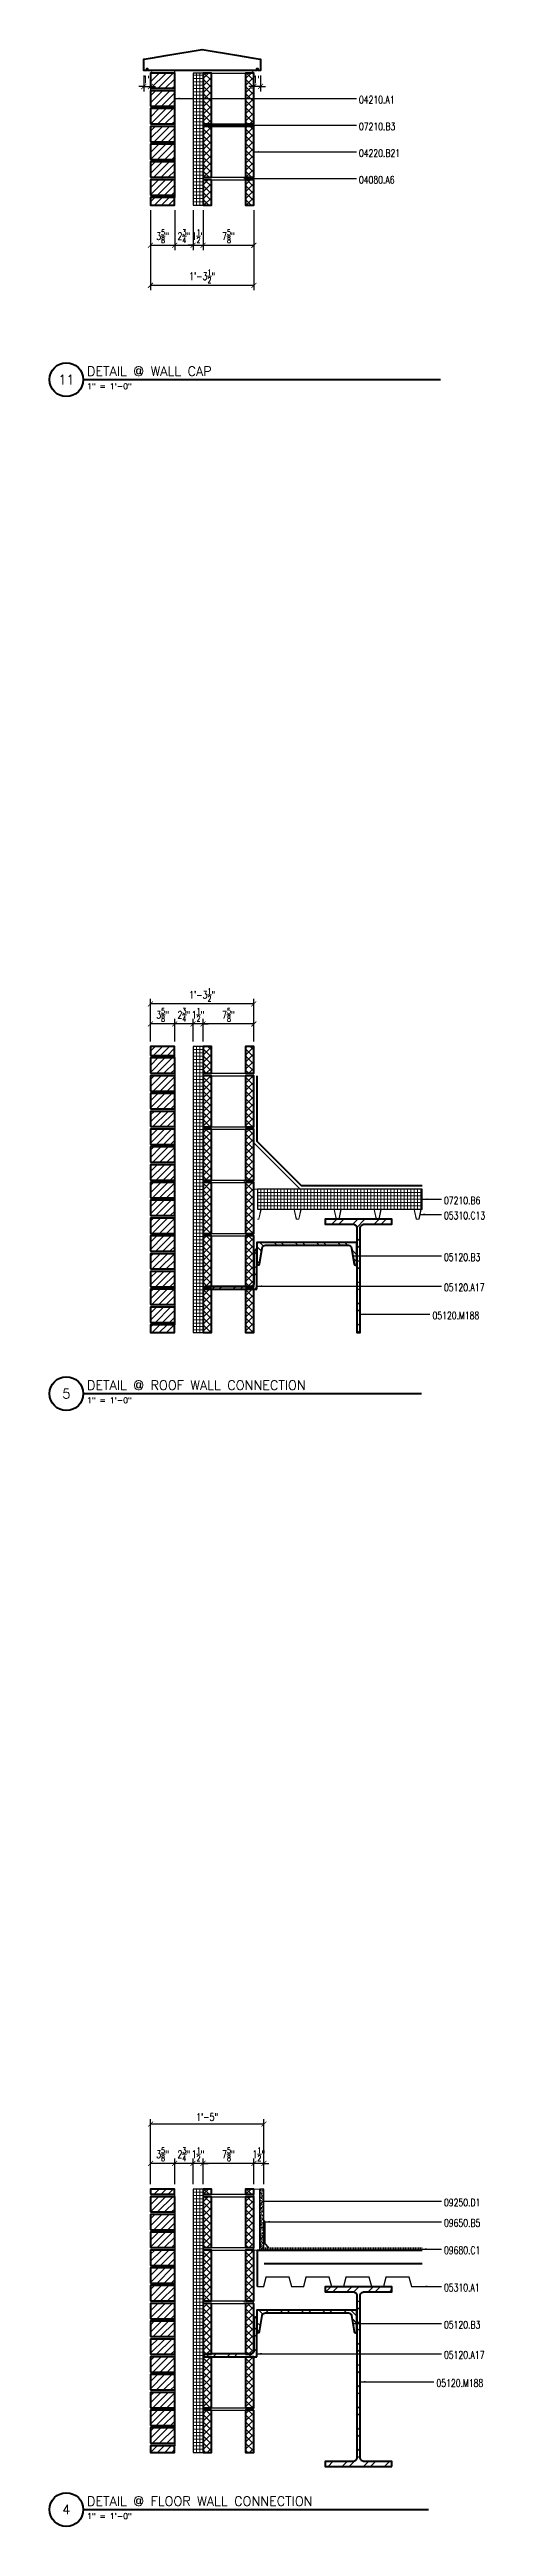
# Model space of a CAD drawing. Header units: inches. Extents: x 4066 to 5785, y 40 to 930.
# Drawn here: x 4066.4 to 4131.6, y 559 to 930.2 of the extents above; entities that cross this region are included whole.
import ezdxf
from ezdxf.enums import TextEntityAlignment as Align

# ---------------------------------------------------------------- set-up
doc = ezdxf.new("R2010")
doc.units = ezdxf.units.IN
doc.header["$LTSCALE"] = 0.5
doc.header["$MEASUREMENT"] = 0
doc.layers.get('0').update_dxf_attribs({"lineweight": 18})
doc.layers.get('Defpoints').update_dxf_attribs({"color": 140, "lineweight": 18})
for name, color, linetype, lineweight in [('A-Anno-Dims', 211, 'Continuous', 18), ('A-Anno-Note', 231, 'Continuous', 25), ('A-Detl-Fine', 90, 'Continuous', 18), ('A-Detl-Medm', 31, 'Continuous', 25), ('A-Detl-Patt', 190, 'Continuous', 18), ('A-Detl-Thin', 150, 'Continuous', 18), ('A-Detl-Wide', 213, 'Continuous', 50), ('G-Anno-Ttlb', 213, 'Continuous', 50)]:
    doc.layers.add(name, color=color, linetype=linetype, lineweight=lineweight)
doc.styles.add('Arch-Dim', font='romans.shx', dxfattribs={"width": 0.75})
doc.styles.add('RomanS', font='romans.shx')
doc.dimstyles.new('Aec-Arch-I-96', dxfattribs={"dimscale": 96, "dimtxt": 0.09375, "dimasz": 0.0625, "dimexe": 0.0625, "dimexo": 0.0625, "dimgap": 0.03125, "dimtad": 1, "dimdec": 4, "dimzin": 3, "dimdsep": 46, "dimlunit": 4, "dimtxsty": 'Arch-Dim', "dimblk": 'ARCHTICK', "dimcen": 0.09375, "dimazin": 2, "dimtfac": 0.75, "dimtdec": 4, "dimtix": 1, "dimtmove": 2, "dimatfit": 2, "dimfxl": 1, "dimtolj": 1, "dimtzin": 0, "dimarcsym": 0})
pattern_1 = [(45, (0, 0.375), (-0.53033, 0.53033), [])]
pattern_2 = [(45, (0, 0.375), (-0.53033, 0.53033), []), (135, (0, 0.375), (-0.53033, -0.53033), [])]
pattern_3 = [(45, (0, -13.46), (-1.591, 1.591), []), (45, (1.0607, -13.46), (-1.591, 1.591), [])]

msp = doc.modelspace()

# ---------------------------------------------------------------- texts
at = {"layer": 'A-Anno-Note', "char_height": 1.125, "attachment_point": 1, "style": 'Arch-Dim'}
for s, insert in [('04210.A1', (4112.78841, 923.25126)), ('07210.B3', (4112.78841, 919.24671)), ('04220.B21', (4112.78841, 915.24671)), ('04080.A6', (4112.78841, 911.24771)), ('07210.B6', (4125.54106, 758.27134)), ('05310.C13', (4125.54106, 756.00639)), ('05120.B3', (4125.54106, 749.76279)), ('05120.A17', (4125.54106, 745.24204)), ('05120.M188', (4123.81869, 741.0286)), ('09250.D1', (4125.54106, 608.08063)), ('09650.B5', (4125.54106, 605.02234)), ('09680.C1', (4125.54106, 600.92894)), ('05310.A1', (4125.54106, 595.33214)), ('05120.B3', (4125.54106, 589.76379)), ('05120.A17', (4125.54106, 585.24304)), ('05120.M188', (4124.415, 581.0296))]:
    msp.add_mtext(s, dxfattribs=dict(at, insert=insert))

# ---------------------------------------------------------------- blocks, each defined once
blk = doc.blocks.new('*U164')
at = {"layer": 'A-Detl-Patt'}
h = blk.add_hatch(dxfattribs=at)
h.set_pattern_fill('ANSI31', color=256, scale=6, style=0)
h.set_pattern_definition(pattern_1)
h.paths.add_polyline_path([(3.62, 2.67), (0, 2.67), (0, 1.68), (3.62, 1.68)], flags=0)
at = {"color": 0, "linetype": 'ByBlock'}
blk.add_lwpolyline([(3.62, 2.67), (0, 2.67), (0, 1.68), (3.62, 1.68), (3.62, 2.67)], close=True, dxfattribs=at)
blk = doc.blocks.new('*U32')
at = {"layer": 'A-Detl-Patt'}
h = blk.add_hatch(dxfattribs=at)
h.set_pattern_fill('ANSI31', color=256, scale=6, style=0)
h.set_pattern_definition(pattern_1)
h.paths.add_polyline_path([(0, 0.375), (3.625, 0.375), (3.625, 2.6667), (0, 2.6667)])
at = {"color": 0, "linetype": 'ByBlock'}
blk.add_lwpolyline([(0, 0.375), (3.625, 0.375), (3.625, 2.6667), (0, 2.6667)], close=True, dxfattribs=at)
at = {"layer": 'A-Detl-Medm'}
blk.add_line((3.625, 0.375), (3.625, 0), dxfattribs=at)
blk.add_arc((0, 0.1875), 0.1875, 270, 90, dxfattribs=at)
blk = doc.blocks.new('*U163')
at = {"layer": 'A-Detl-Patt'}
h = blk.add_hatch(dxfattribs=at)
h.set_pattern_fill('ANSI37', color=256, scale=6, style=0)
h.set_pattern_definition(pattern_2)
h.paths.add_polyline_path([(1.25, 8), (0, 8), (0, 1.68), (1.25, 1.68)], flags=0)
h = blk.add_hatch(dxfattribs=at)
h.set_pattern_fill('ANSI37', color=256, scale=6, style=0)
h.set_pattern_definition(pattern_2)
h.paths.add_polyline_path([(7.62, 8), (6.38, 8), (6.38, 1.68), (7.62, 1.68)], flags=0)
at = {"color": 0, "linetype": 'ByBlock'}
for points in [[(1.25, 8), (0, 8), (0, 1.68), (1.25, 1.68), (1.25, 8)], [(7.62, 8), (6.38, 8), (6.38, 1.68), (7.62, 1.68), (7.62, 8)]]:
    blk.add_lwpolyline(points, close=True, dxfattribs=at)
at = {"layer": 'A-Detl-Medm'}
blk.add_lwpolyline([(1.25, 8), (6.38, 8)], dxfattribs=at)
blk = doc.blocks.new('*U33')
at = {"layer": 'A-Detl-Patt'}
h = blk.add_hatch(dxfattribs=at)
h.set_pattern_fill('ANSI37', color=256, scale=6, style=0)
h.set_pattern_definition(pattern_2)
h.paths.add_polyline_path([(0, 0.375), (1.25, 0.375), (1.25, 8), (0, 8)])
h = blk.add_hatch(dxfattribs=at)
h.set_pattern_fill('ANSI37', color=256, scale=6, style=0)
h.set_pattern_definition(pattern_2)
h.paths.add_polyline_path([(6.375, 0.375), (7.625, 0.375), (7.625, 8), (6.375, 8)])
at = {"color": 0, "linetype": 'ByBlock'}
for points in [[(0, 0.375), (1.25, 0.375), (1.25, 8), (0, 8)], [(6.375, 0.375), (7.625, 0.375), (7.625, 8), (6.375, 8)]]:
    blk.add_lwpolyline(points, close=True, dxfattribs=at)
at = {"layer": 'A-Detl-Medm'}
for p, q in [((1.25, 8), (6.375, 8)), ((0, 0.375), (0, 0)), ((1.25, 0.375), (6.375, 0.375))]:
    blk.add_line(p, q, dxfattribs=at)
blk.add_arc((7.625, 0.1875), 0.1875, 90, 270, dxfattribs=at)
blk = doc.blocks.new('*U105')
at = {"layer": 'A-Detl-Patt'}
h = blk.add_hatch(dxfattribs=at)
h.set_pattern_fill('ANSI37', color=256, scale=6, style=0)
h.set_pattern_definition(pattern_2)
h.paths.add_polyline_path([(0, 8), (0, 0.38), (0.29, 0.38, -0.136106), (0.51, 0.44), (1.25, 0.44), (1.25, 8)], flags=0)
h = blk.add_hatch(dxfattribs=at)
h.set_pattern_fill('ANSI37', color=256, scale=6, style=0)
h.set_pattern_definition(pattern_2)
h.paths.add_polyline_path([(7.62, 8), (6.38, 8), (6.38, 0.44), (7.14, 0.44, 0.350006), (7.62, 0.83)], flags=0)
at = {"color": 0, "linetype": 'ByBlock'}
for points in [[(0, 8), (0, 0.38), (0.29, 0.38, -0.136106), (0.51, 0.44), (1.25, 0.44), (1.25, 8), (0, 8)], [(7.62, 8), (6.38, 8), (6.38, 0.44), (7.14, 0.44, 0.350006), (7.62, 0.83), (7.62, 8)]]:
    blk.add_lwpolyline(points, format="xyb", close=True, dxfattribs=at)
at = {"layer": 'A-Detl-Medm', "extrusion": (0, 0, -1)}
for points in [[(-1.25, 8), (-6.38, 8)], [(0, 0.38), (0, 0)]]:
    blk.add_lwpolyline(points, dxfattribs=at)
blk = doc.blocks.new('AecDtl_9650C2')
at = {"layer": 'A-Detl-Thin'}
blk.add_lwpolyline([(0.04, 0.59), (0.6, 0.02, 0.414214), (0.65, 0.02), (0.65, 0.02, 0.397145), (0.65, 0.07), (0.16, 0.62, -0.18372), (0.12, 0.7), (0.12, 3.88, 0.414214), (0, 4), (0, 0.68, 0.198912)], format="xyb", close=True, dxfattribs=at)
blk = doc.blocks.new('*U104')
at = {"layer": 'A-Detl-Thin'}
blk.add_lwpolyline([(0, 0.06), (0, 0), (0.92, 0), (1.3, 1.44), (4.7, 1.44), (5.08, 0), (6.92, 0), (7.3, 1.44), (10.7, 1.44), (11.08, 0), (12.92, 0), (13.3, 1.44), (16.7, 1.44), (17.08, 0), (18.92, 0), (19.3, 1.44), (22.7, 1.44), (23.08, 0), (24.7, 0), (24.7, 0.06), (23.12, 0.06), (22.75, 1.5), (19.25, 1.5), (18.88, 0.06), (17.12, 0.06), (16.75, 1.5), (13.25, 1.5), (12.88, 0.06), (11.12, 0.06), (10.75, 1.5), (7.25, 1.5), (6.88, 0.06), (5.12, 0.06), (4.75, 1.5), (1.25, 1.5), (0.88, 0.06), (0, 0.06)], close=True, dxfattribs=at)
at = {"layer": 'A-Detl-Wide'}
blk.add_lwpolyline([(0, 0.06), (0, 5.5), (24.7, 5.5)], dxfattribs=at)
blk = doc.blocks.new('*U55')
at = {"layer": 'A-Detl-Patt'}
h = blk.add_hatch(dxfattribs=at)
h.set_pattern_fill('ANSI32', color=256, scale=6, style=0)
edge = h.paths.add_edge_path()
edge.add_line((3.4, 0), (0, 0))
edge.add_line((0, 0), (0, -15))
edge.add_line((0, -15), (3.4, -15))
edge.add_line((3.4, -15), (3.4, -14.84))
edge.add_arc((3.16, -14.84), 0.24, 0, 80.5)
edge.add_line((3.2, -14.6), (0.82, -14.2))
edge.add_arc((0.9, -13.71), 0.5, 180, 260.5, ccw=False)
edge.add_line((0.4, -13.71), (0.4, -1.29))
edge.add_arc((0.9, -1.29), 0.5, 99.5, 180, ccw=False)
edge.add_line((0.82, -0.8), (3.2, -0.4))
edge.add_arc((3.16, -0.16), 0.24, 279.5, 360)
edge.add_line((3.4, -0.16), (3.4, 0))
at = {"color": 0, "linetype": 'ByBlock'}
blk.add_lwpolyline([(3.4, 0), (0, 0), (0, -15), (3.4, -15), (3.4, -14.84, 0.366443), (3.2, -14.6), (0.82, -14.2, -0.366443), (0.4, -13.71), (0.4, -1.29, -0.366443), (0.82, -0.8), (3.2, -0.4, 0.366443), (3.4, -0.16)], format="xyb", close=True, dxfattribs=at)
blk = doc.blocks.new('*U56')
at = {"layer": 'A-Detl-Patt'}
h = blk.add_hatch(dxfattribs=at)
h.set_pattern_fill('ANSI32', color=256, scale=6, style=0)
h.set_pattern_definition(pattern_3)
edge = h.paths.add_edge_path()
edge.add_line((4.995, -26.92), (4.995, -26.175))
edge.add_line((4.995, -26.175), (0.845, -26.175))
edge.add_arc((0.845, -25.575), 0.6, 180, 270, ccw=False)
edge.add_line((0.245, -25.575), (0.245, -1.345))
edge.add_arc((0.845, -1.345), 0.6, 90, 180, ccw=False)
edge.add_line((0.845, -0.745), (4.995, -0.745))
edge.add_line((4.995, -0.745), (4.995, 0))
edge.add_line((4.995, 0), (-4.995, 0))
edge.add_line((-4.995, 0), (-4.995, -0.745))
edge.add_line((-4.995, -0.745), (-0.845, -0.745))
edge.add_arc((-0.845, -1.345), 0.6, 0, 90, ccw=False)
edge.add_line((-0.245, -1.345), (-0.245, -25.575))
edge.add_arc((-0.845, -25.575), 0.6, -90, 0, ccw=False)
edge.add_line((-0.845, -26.175), (-4.995, -26.175))
edge.add_line((-4.995, -26.175), (-4.995, -26.92))
edge.add_line((-4.995, -26.92), (4.995, -26.92))
at = {"color": 0, "linetype": 'ByBlock'}
blk.add_lwpolyline([(4.995, -26.92), (4.995, -26.175), (0.845, -26.175, -0.4142136), (0.245, -25.575), (0.245, -1.345, -0.4142136), (0.845, -0.745), (4.995, -0.745), (4.995, 0), (-4.995, 0), (-4.995, -0.745), (-0.845, -0.745, -0.4142136), (-0.245, -1.345), (-0.245, -25.575, -0.4142136), (-0.845, -26.175), (-4.995, -26.175), (-4.995, -26.92)], format="xyb", close=True, dxfattribs=at)
blk = doc.blocks.new('*U57')
at = {"layer": 'A-Detl-Patt'}
h = blk.add_hatch(dxfattribs=at)
h.set_pattern_fill('ANSI32', color=256, scale=6, style=0)
edge = h.paths.add_edge_path()
edge.add_line((0, 0), (6, 0))
edge.add_arc((5.5625, 0), 0.4375, -90, 0, ccw=False)
edge.add_line((5.5625, -0.4375), (0.9375, -0.4375))
edge.add_arc((0.9375, -0.9375), 0.5, 90, 180)
edge.add_line((0.4375, -0.9375), (0.4375, -7.5625))
edge.add_arc((0, -7.5625), 0.4375, -90, 0, ccw=False)
edge.add_line((0, -8), (0, 0))
at = {"color": 0, "linetype": 'ByBlock'}
blk.add_lwpolyline([(0, 0), (6, 0), (6, 0, -0.41421356), (5.5625, -0.4375), (0.9375, -0.4375, 0.41421356), (0.4375, -0.9375), (0.4375, -7.5625, -0.41421356), (0, -8), (0, -8)], format="xyb", close=True, dxfattribs=at)
blk = doc.blocks.new('*U161')
at = {"layer": 'A-Detl-Patt'}
h = blk.add_hatch(dxfattribs=at)
h.set_pattern_fill('ANSI31', color=256, scale=6, style=0)
h.set_pattern_definition(pattern_1)
h.paths.add_polyline_path([(0, 0.38), (3.62, 0.38), (3.62, 1.15), (0, 1.15)], flags=0)
at = {"color": 0, "linetype": 'ByBlock'}
blk.add_lwpolyline([(0, 0.38), (3.62, 0.38), (3.62, 1.15), (0, 1.15), (0, 0.38)], close=True, dxfattribs=at)
at = {"layer": 'A-Detl-Medm'}
blk.add_lwpolyline([(0, 0, 1), (0, 0.38)], format="xyb", dxfattribs=at)
blk.add_lwpolyline([(3.62, 0.38), (3.62, 0)], dxfattribs=at)
blk = doc.blocks.new('*U159')
at = {"layer": 'A-Detl-Patt'}
h = blk.add_hatch(dxfattribs=at)
h.set_pattern_fill('ANSI37', color=256, scale=6, style=0)
h.set_pattern_definition(pattern_2)
h.paths.add_polyline_path([(0, 0.38), (1.25, 0.38), (1.25, 1.15), (0, 1.15)], flags=0)
h = blk.add_hatch(dxfattribs=at)
h.set_pattern_fill('ANSI37', color=256, scale=6, style=0)
h.set_pattern_definition(pattern_2)
h.paths.add_polyline_path([(6.38, 0.38), (7.62, 0.38), (7.62, 1.15), (6.38, 1.15)], flags=0)
at = {"color": 0, "linetype": 'ByBlock'}
for points in [[(0, 0.38), (1.25, 0.38), (1.25, 1.15), (0, 1.15), (0, 0.38)], [(6.38, 0.38), (7.62, 0.38), (7.62, 1.15), (6.38, 1.15), (6.38, 0.38)]]:
    blk.add_lwpolyline(points, close=True, dxfattribs=at)
at = {"layer": 'A-Detl-Medm'}
for points in [[(0, 0.38), (0, 0)], [(1.25, 0.38), (6.38, 0.38)]]:
    blk.add_lwpolyline(points, dxfattribs=at)
blk.add_lwpolyline([(7.62, 0.38, 1), (7.62, 0)], format="xyb", dxfattribs=at)
blk = doc.blocks.new('*U65')
at = {"color": 0, "linetype": 'ByBlock'}
blk.add_lwpolyline([(-6.1225, -0.1875, 0.0625, 0.0625, 1), (-6.2475, -0.1875, 0.0625, 0.0625, 1), (-6.1225, -0.1875, 0, 0, 0), (6.1225, -0.1875, 0.0625, 0.0625, 1), (6.2475, -0.1875, 0.0625, 0.0625, 1), (6.1225, -0.1875, 0, 0, 0)], format="xyseb", dxfattribs=at)
blk = doc.blocks.new('_ArchTick')
at = {"color": 0, "linetype": 'ByBlock', "const_width": 0.15}
blk.add_lwpolyline([(-0.5, -0.5), (0.5, 0.5)], dxfattribs=at)
blk = doc.blocks.new('*D120')
at = {"layer": 'A-Anno-Dims', "color": 0, "lineweight": -2, "transparency": 16777216}
for p, q in [((4097.04, 613.39), (4096.29, 613.39)), ((4097.04, 610.3), (4097.04, 614.14)), ((4098.54, 613.39), (4097.04, 613.39)), ((4098.54, 610.3), (4098.54, 614.14)), ((4098.54, 613.39), (4099.29, 613.39))]:
    blk.add_line(p, q, dxfattribs=at)
at = {"layer": 'Defpoints', "color": 0, "transparency": 16777216}
for p in [(4097.04, 613.39), (4097.04, 609.55), (4098.54, 609.55)]:
    blk.add_point(p, dxfattribs=at)
at = {"layer": 'A-Anno-Dims', "color": 0, "lineweight": -2, "transparency": 16777216, "xscale": 0.75, "yscale": 0.75, "zscale": 0.75}
blk.add_blockref('_ArchTick', (4097.04, 613.39), dxfattribs=at)
at = {"layer": 'A-Anno-Dims', "color": 0, "lineweight": -2, "transparency": 16777216, "xscale": 0.75, "yscale": 0.75, "zscale": 0.75, "rotation": 180}
blk.add_blockref('_ArchTick', (4098.54, 613.39), dxfattribs=at)
at = {"layer": 'A-Anno-Dims', "color": 0, "transparency": 16777216, "insert": (4097.79, 614.75), "char_height": 1.125, "attachment_point": 5, "style": 'Arch-Dim'}
blk.add_mtext('\\A1;1{\\H0.750000x;\\S1/2;}"', dxfattribs=at)
blk = doc.blocks.new('*D121')
at = {"layer": 'A-Anno-Dims', "color": 0, "lineweight": -2, "transparency": 16777216}
for p, q in [((4089.42, 610.3), (4089.42, 614.14)), ((4097.04, 613.39), (4089.42, 613.39)), ((4097.04, 610.3), (4097.04, 614.14))]:
    blk.add_line(p, q, dxfattribs=at)
at = {"layer": 'Defpoints', "color": 0, "transparency": 16777216}
for p in [(4089.42, 613.39), (4089.42, 609.55), (4097.04, 609.55)]:
    blk.add_point(p, dxfattribs=at)
at = {"layer": 'A-Anno-Dims', "color": 0, "lineweight": -2, "transparency": 16777216, "xscale": 0.75, "yscale": 0.75, "zscale": 0.75, "rotation": 180}
blk.add_blockref('_ArchTick', (4089.42, 613.39), dxfattribs=at)
at = {"layer": 'A-Anno-Dims', "color": 0, "lineweight": -2, "transparency": 16777216, "xscale": 0.75, "yscale": 0.75, "zscale": 0.75}
blk.add_blockref('_ArchTick', (4097.04, 613.39), dxfattribs=at)
at = {"layer": 'A-Anno-Dims', "color": 0, "transparency": 16777216, "insert": (4093.23, 614.75), "char_height": 1.125, "attachment_point": 5, "style": 'Arch-Dim'}
blk.add_mtext('\\A1;7{\\H0.750000x;\\S5/8;}"', dxfattribs=at)
blk = doc.blocks.new('*D122')
at = {"layer": 'A-Anno-Dims', "color": 0, "lineweight": -2, "transparency": 16777216}
for p, q in [((4087.92, 613.39), (4087.17, 613.39)), ((4087.92, 610.3), (4087.92, 614.14)), ((4089.42, 613.39), (4087.92, 613.39)), ((4089.42, 610.3), (4089.42, 614.14)), ((4089.42, 613.39), (4090.17, 613.39))]:
    blk.add_line(p, q, dxfattribs=at)
at = {"layer": 'Defpoints', "color": 0, "transparency": 16777216}
for p in [(4087.92, 613.39), (4087.92, 609.55), (4089.42, 609.55)]:
    blk.add_point(p, dxfattribs=at)
at = {"layer": 'A-Anno-Dims', "color": 0, "lineweight": -2, "transparency": 16777216, "xscale": 0.75, "yscale": 0.75, "zscale": 0.75}
blk.add_blockref('_ArchTick', (4087.92, 613.39), dxfattribs=at)
at = {"layer": 'A-Anno-Dims', "color": 0, "lineweight": -2, "transparency": 16777216, "xscale": 0.75, "yscale": 0.75, "zscale": 0.75, "rotation": 180}
blk.add_blockref('_ArchTick', (4089.42, 613.39), dxfattribs=at)
at = {"layer": 'A-Anno-Dims', "color": 0, "transparency": 16777216, "insert": (4088.67, 614.75), "char_height": 1.125, "attachment_point": 5, "style": 'Arch-Dim'}
blk.add_mtext('\\A1;1{\\H0.750000x;\\S1/2;}"', dxfattribs=at)
blk = doc.blocks.new('*D123')
at = {"layer": 'A-Anno-Dims', "color": 0, "lineweight": -2, "transparency": 16777216}
for p, q in [((4085.17, 610.3), (4085.17, 614.14)), ((4087.92, 613.39), (4085.17, 613.39)), ((4087.92, 610.3), (4087.92, 614.14))]:
    blk.add_line(p, q, dxfattribs=at)
at = {"layer": 'Defpoints', "color": 0, "transparency": 16777216}
for p in [(4085.17, 613.39), (4085.17, 609.55), (4087.92, 609.55)]:
    blk.add_point(p, dxfattribs=at)
at = {"layer": 'A-Anno-Dims', "color": 0, "lineweight": -2, "transparency": 16777216, "xscale": 0.75, "yscale": 0.75, "zscale": 0.75, "rotation": 180}
blk.add_blockref('_ArchTick', (4085.17, 613.39), dxfattribs=at)
at = {"layer": 'A-Anno-Dims', "color": 0, "lineweight": -2, "transparency": 16777216, "xscale": 0.75, "yscale": 0.75, "zscale": 0.75}
blk.add_blockref('_ArchTick', (4087.92, 613.39), dxfattribs=at)
at = {"layer": 'A-Anno-Dims', "color": 0, "transparency": 16777216, "insert": (4086.54, 614.75), "char_height": 1.125, "attachment_point": 5, "style": 'Arch-Dim'}
blk.add_mtext('\\A1;2{\\H0.750000x;\\S3/4;}"', dxfattribs=at)
blk = doc.blocks.new('*D124')
at = {"layer": 'A-Anno-Dims', "color": 0, "lineweight": -2, "transparency": 16777216}
for p, q in [((4081.54, 610.3), (4081.54, 614.14)), ((4085.17, 613.39), (4081.54, 613.39)), ((4085.17, 610.3), (4085.17, 614.14))]:
    blk.add_line(p, q, dxfattribs=at)
at = {"layer": 'Defpoints', "color": 0, "transparency": 16777216}
for p in [(4081.54, 613.39), (4081.54, 609.55), (4085.17, 609.55)]:
    blk.add_point(p, dxfattribs=at)
at = {"layer": 'A-Anno-Dims', "color": 0, "lineweight": -2, "transparency": 16777216, "xscale": 0.75, "yscale": 0.75, "zscale": 0.75, "rotation": 180}
blk.add_blockref('_ArchTick', (4081.54, 613.39), dxfattribs=at)
at = {"layer": 'A-Anno-Dims', "color": 0, "lineweight": -2, "transparency": 16777216, "xscale": 0.75, "yscale": 0.75, "zscale": 0.75}
blk.add_blockref('_ArchTick', (4085.17, 613.39), dxfattribs=at)
at = {"layer": 'A-Anno-Dims', "color": 0, "transparency": 16777216, "insert": (4083.36, 614.75), "char_height": 1.125, "attachment_point": 5, "style": 'Arch-Dim'}
blk.add_mtext('\\A1;3{\\H0.750000x;\\S5/8;}"', dxfattribs=at)
blk = doc.blocks.new('*D125')
at = {"layer": 'A-Anno-Dims', "color": 0, "lineweight": -2, "transparency": 16777216}
for p, q in [((4081.54, 610.3), (4081.54, 620.03)), ((4098.54, 610.3), (4098.54, 620.03)), ((4098.54, 619.28), (4081.54, 619.28))]:
    blk.add_line(p, q, dxfattribs=at)
at = {"layer": 'Defpoints', "color": 0, "transparency": 16777216}
for p in [(4081.54, 619.28), (4081.54, 609.55), (4098.54, 609.55)]:
    blk.add_point(p, dxfattribs=at)
at = {"layer": 'A-Anno-Dims', "color": 0, "lineweight": -2, "transparency": 16777216, "xscale": 0.75, "yscale": 0.75, "zscale": 0.75, "rotation": 180}
blk.add_blockref('_ArchTick', (4081.54, 619.28), dxfattribs=at)
at = {"layer": 'A-Anno-Dims', "color": 0, "lineweight": -2, "transparency": 16777216, "xscale": 0.75, "yscale": 0.75, "zscale": 0.75}
blk.add_blockref('_ArchTick', (4098.54, 619.28), dxfattribs=at)
at = {"layer": 'A-Anno-Dims', "color": 0, "transparency": 16777216, "insert": (4090.04, 620.33), "char_height": 1.125, "attachment_point": 5, "style": 'Arch-Dim'}
blk.add_mtext('\\A1;1\'-5"', dxfattribs=at)
blk = doc.blocks.new('Anno_Title_A1')
at = {"color": 0, "linetype": 'ByBlock', "lineweight": -2}
blk.add_circle((0, 0), 2.25, dxfattribs=at)
blk.add_circle((0, 0), 2.25, dxfattribs=at)
at = {"color": 0, "linetype": 'ByBlock', "lineweight": -2, "style": 'RomanS'}
blk.add_attdef('NUMBER', text='', height=1.25, dxfattribs=at).set_placement((0, 0), align=Align.MIDDLE)
blk = doc.blocks.new('Anno_Title_T1')
at = {"color": 0, "linetype": 'ByBlock', "lineweight": -2, "style": 'RomanS'}
blk.add_attdef('TITLE', (2.75, 0.5), '', height=1.25, dxfattribs=at)
blk.add_attdef('SCALE', text='', height=0.75, dxfattribs=at).set_placement((2.75, -0.5), align=Align.TOP_LEFT)
blk = doc.blocks.new('*U170')
at = {"layer": 'A-Detl-Patt'}
h = blk.add_hatch(dxfattribs=at)
h.set_pattern_fill('ANSI31', color=256, scale=6, style=0)
h.set_pattern_definition(pattern_1)
h.paths.add_polyline_path([(3.62, 2.67), (0, 2.67), (0, 1.51), (3.62, 1.51)], flags=0)
at = {"color": 0, "linetype": 'ByBlock'}
blk.add_lwpolyline([(3.62, 2.67), (0, 2.67), (0, 1.51), (3.62, 1.51), (3.62, 2.67)], close=True, dxfattribs=at)
blk = doc.blocks.new('*U168')
at = {"layer": 'A-Detl-Patt'}
h = blk.add_hatch(dxfattribs=at)
h.set_pattern_fill('ANSI37', color=256, scale=6, style=0)
h.set_pattern_definition(pattern_2)
h.paths.add_polyline_path([(1.25, 8), (0, 8), (0, 1.51), (1.25, 1.51)], flags=0)
h = blk.add_hatch(dxfattribs=at)
h.set_pattern_fill('ANSI37', color=256, scale=6, style=0)
h.set_pattern_definition(pattern_2)
h.paths.add_polyline_path([(7.62, 8), (6.38, 8), (6.38, 1.51), (7.62, 1.51)], flags=0)
at = {"color": 0, "linetype": 'ByBlock'}
for points in [[(1.25, 8), (0, 8), (0, 1.51), (1.25, 1.51), (1.25, 8)], [(7.62, 8), (6.38, 8), (6.38, 1.51), (7.62, 1.51), (7.62, 8)]]:
    blk.add_lwpolyline(points, close=True, dxfattribs=at)
at = {"layer": 'A-Detl-Medm'}
blk.add_lwpolyline([(1.25, 8), (6.38, 8)], dxfattribs=at)
blk = doc.blocks.new('*U167')
at = {"layer": 'A-Detl-Patt'}
h = blk.add_hatch(dxfattribs=at)
h.set_pattern_fill('ANSI32', color=256, scale=6, style=0)
h.set_pattern_definition(pattern_3)
h.paths.add_polyline_path([(0.24, -1.35, -0.414214), (0.85, -0.75), (4.99, -0.75), (4.99, 0), (-4.99, 0), (-4.99, -0.75), (-0.85, -0.75, -0.414214), (-0.24, -1.35), (-0.24, -16.99), (0.24, -16.99)], flags=0)
at = {"color": 0, "linetype": 'ByBlock'}
blk.add_lwpolyline([(0.24, -1.35, -0.414214), (0.85, -0.75), (4.99, -0.75), (4.99, 0), (-4.99, 0), (-4.99, -0.75), (-0.85, -0.75, -0.414214), (-0.24, -1.35), (-0.24, -16.99), (0.24, -16.99), (0.24, -1.35)], format="xyb", close=True, dxfattribs=at)
blk = doc.blocks.new('*U82')
at = {"layer": 'A-Detl-Patt'}
h = blk.add_hatch(dxfattribs=at)
h.set_pattern_fill('ANSI31', color=256, scale=6, style=0)
h.set_pattern_definition(pattern_1)
h.paths.add_polyline_path([(0, 0.38), (3.62, 0.38), (3.62, 1.73), (0, 1.73)], flags=0)
at = {"color": 0, "linetype": 'ByBlock'}
blk.add_lwpolyline([(0, 0.38), (3.62, 0.38), (3.62, 1.73), (0, 1.73), (0, 0.38)], close=True, dxfattribs=at)
at = {"layer": 'A-Detl-Medm'}
blk.add_lwpolyline([(0, 0, 1), (0, 0.38)], format="xyb", dxfattribs=at)
blk.add_lwpolyline([(3.62, 0.38), (3.62, 0)], dxfattribs=at)
blk = doc.blocks.new('*U80')
at = {"layer": 'A-Detl-Patt'}
h = blk.add_hatch(dxfattribs=at)
h.set_pattern_fill('ANSI37', color=256, scale=6, style=0)
h.set_pattern_definition(pattern_2)
h.paths.add_polyline_path([(0, 0.38), (1.25, 0.38), (1.25, 4.4), (0, 4.4)], flags=0)
h = blk.add_hatch(dxfattribs=at)
h.set_pattern_fill('ANSI37', color=256, scale=6, style=0)
h.set_pattern_definition(pattern_2)
h.paths.add_polyline_path([(6.38, 0.38), (7.62, 0.38), (7.62, 4.4), (6.38, 4.4)], flags=0)
at = {"color": 0, "linetype": 'ByBlock'}
for points in [[(0, 0.38), (1.25, 0.38), (1.25, 4.4), (0, 4.4), (0, 0.38)], [(6.38, 0.38), (7.62, 0.38), (7.62, 4.4), (6.38, 4.4), (6.38, 0.38)]]:
    blk.add_lwpolyline(points, close=True, dxfattribs=at)
at = {"layer": 'A-Detl-Medm'}
for points in [[(0, 0.38), (0, 0)], [(1.25, 0.38), (6.38, 0.38)]]:
    blk.add_lwpolyline(points, dxfattribs=at)
blk.add_lwpolyline([(7.62, 0.38, 1), (7.62, 0)], format="xyb", dxfattribs=at)
blk = doc.blocks.new('*D115')
at = {"layer": 'A-Anno-Dims', "color": 0, "lineweight": -2, "transparency": 16777216}
for p, q in [((4089.42, 781.54), (4089.42, 784.92)), ((4097.04, 784.17), (4089.42, 784.17)), ((4097.04, 781.54), (4097.04, 784.92))]:
    blk.add_line(p, q, dxfattribs=at)
at = {"layer": 'Defpoints', "color": 0, "transparency": 16777216}
for p in [(4089.42, 784.17), (4089.42, 780.79), (4097.04, 780.79)]:
    blk.add_point(p, dxfattribs=at)
at = {"layer": 'A-Anno-Dims', "color": 0, "lineweight": -2, "transparency": 16777216, "xscale": 0.75, "yscale": 0.75, "zscale": 0.75, "rotation": 180}
blk.add_blockref('_ArchTick', (4089.42, 784.17), dxfattribs=at)
at = {"layer": 'A-Anno-Dims', "color": 0, "lineweight": -2, "transparency": 16777216, "xscale": 0.75, "yscale": 0.75, "zscale": 0.75}
blk.add_blockref('_ArchTick', (4097.04, 784.17), dxfattribs=at)
at = {"layer": 'A-Anno-Dims', "color": 0, "transparency": 16777216, "insert": (4093.23, 785.53), "char_height": 1.125, "attachment_point": 5, "style": 'Arch-Dim'}
blk.add_mtext('\\A1;7{\\H0.750000x;\\S5/8;}"', dxfattribs=at)
blk = doc.blocks.new('*D116')
at = {"layer": 'A-Anno-Dims', "color": 0, "lineweight": -2, "transparency": 16777216}
for p, q in [((4087.92, 784.17), (4087.17, 784.17)), ((4087.92, 781.54), (4087.92, 784.92)), ((4089.42, 784.17), (4087.92, 784.17)), ((4089.42, 781.54), (4089.42, 784.92)), ((4089.42, 784.17), (4090.17, 784.17))]:
    blk.add_line(p, q, dxfattribs=at)
at = {"layer": 'Defpoints', "color": 0, "transparency": 16777216}
for p in [(4087.92, 784.17), (4087.92, 780.79), (4089.42, 780.79)]:
    blk.add_point(p, dxfattribs=at)
at = {"layer": 'A-Anno-Dims', "color": 0, "lineweight": -2, "transparency": 16777216, "xscale": 0.75, "yscale": 0.75, "zscale": 0.75}
blk.add_blockref('_ArchTick', (4087.92, 784.17), dxfattribs=at)
at = {"layer": 'A-Anno-Dims', "color": 0, "lineweight": -2, "transparency": 16777216, "xscale": 0.75, "yscale": 0.75, "zscale": 0.75, "rotation": 180}
blk.add_blockref('_ArchTick', (4089.42, 784.17), dxfattribs=at)
at = {"layer": 'A-Anno-Dims', "color": 0, "transparency": 16777216, "insert": (4088.67, 785.53), "char_height": 1.125, "attachment_point": 5, "style": 'Arch-Dim'}
blk.add_mtext('\\A1;1{\\H0.750000x;\\S1/2;}"', dxfattribs=at)
blk = doc.blocks.new('*D117')
at = {"layer": 'A-Anno-Dims', "color": 0, "lineweight": -2, "transparency": 16777216}
for p, q in [((4085.17, 781.54), (4085.17, 784.92)), ((4087.92, 784.17), (4085.17, 784.17)), ((4087.92, 781.54), (4087.92, 784.92))]:
    blk.add_line(p, q, dxfattribs=at)
at = {"layer": 'Defpoints', "color": 0, "transparency": 16777216}
for p in [(4085.17, 784.17), (4085.17, 780.79), (4087.92, 780.79)]:
    blk.add_point(p, dxfattribs=at)
at = {"layer": 'A-Anno-Dims', "color": 0, "lineweight": -2, "transparency": 16777216, "xscale": 0.75, "yscale": 0.75, "zscale": 0.75, "rotation": 180}
blk.add_blockref('_ArchTick', (4085.17, 784.17), dxfattribs=at)
at = {"layer": 'A-Anno-Dims', "color": 0, "lineweight": -2, "transparency": 16777216, "xscale": 0.75, "yscale": 0.75, "zscale": 0.75}
blk.add_blockref('_ArchTick', (4087.92, 784.17), dxfattribs=at)
at = {"layer": 'A-Anno-Dims', "color": 0, "transparency": 16777216, "insert": (4086.54, 785.53), "char_height": 1.125, "attachment_point": 5, "style": 'Arch-Dim'}
blk.add_mtext('\\A1;2{\\H0.750000x;\\S3/4;}"', dxfattribs=at)
blk = doc.blocks.new('*D118')
at = {"layer": 'A-Anno-Dims', "color": 0, "lineweight": -2, "transparency": 16777216}
for p, q in [((4081.54, 781.54), (4081.54, 784.92)), ((4085.17, 784.17), (4081.54, 784.17)), ((4085.17, 781.54), (4085.17, 784.92))]:
    blk.add_line(p, q, dxfattribs=at)
at = {"layer": 'Defpoints', "color": 0, "transparency": 16777216}
for p in [(4081.54, 784.17), (4081.54, 780.79), (4085.17, 780.79)]:
    blk.add_point(p, dxfattribs=at)
at = {"layer": 'A-Anno-Dims', "color": 0, "lineweight": -2, "transparency": 16777216, "xscale": 0.75, "yscale": 0.75, "zscale": 0.75, "rotation": 180}
blk.add_blockref('_ArchTick', (4081.54, 784.17), dxfattribs=at)
at = {"layer": 'A-Anno-Dims', "color": 0, "lineweight": -2, "transparency": 16777216, "xscale": 0.75, "yscale": 0.75, "zscale": 0.75}
blk.add_blockref('_ArchTick', (4085.17, 784.17), dxfattribs=at)
at = {"layer": 'A-Anno-Dims', "color": 0, "transparency": 16777216, "insert": (4083.36, 785.53), "char_height": 1.125, "attachment_point": 5, "style": 'Arch-Dim'}
blk.add_mtext('\\A1;3{\\H0.750000x;\\S5/8;}"', dxfattribs=at)
blk = doc.blocks.new('*D119')
at = {"layer": 'A-Anno-Dims', "color": 0, "lineweight": -2, "transparency": 16777216}
for p, q in [((4081.54, 781.54), (4081.54, 787.92)), ((4097.04, 787.17), (4081.54, 787.17)), ((4097.04, 781.54), (4097.04, 787.92))]:
    blk.add_line(p, q, dxfattribs=at)
at = {"layer": 'Defpoints', "color": 0, "transparency": 16777216}
for p in [(4081.54, 787.17), (4081.54, 780.79), (4097.04, 780.79)]:
    blk.add_point(p, dxfattribs=at)
at = {"layer": 'A-Anno-Dims', "color": 0, "lineweight": -2, "transparency": 16777216, "xscale": 0.75, "yscale": 0.75, "zscale": 0.75, "rotation": 180}
blk.add_blockref('_ArchTick', (4081.54, 787.17), dxfattribs=at)
at = {"layer": 'A-Anno-Dims', "color": 0, "lineweight": -2, "transparency": 16777216, "xscale": 0.75, "yscale": 0.75, "zscale": 0.75}
blk.add_blockref('_ArchTick', (4097.04, 787.17), dxfattribs=at)
at = {"layer": 'A-Anno-Dims', "color": 0, "transparency": 16777216, "insert": (4089.29, 788.53), "char_height": 1.125, "attachment_point": 5, "style": 'Arch-Dim'}
blk.add_mtext('\\A1;1\'-3{\\H0.750000x;\\S1/2;}"', dxfattribs=at)
blk = doc.blocks.new('*U58')
at = {"layer": 'A-Detl-Patt'}
h = blk.add_hatch(dxfattribs=at)
h.set_pattern_fill('ANSI37', color=256, scale=6, style=0)
h.set_pattern_definition(pattern_2)
h.paths.add_polyline_path([(0, 0.375), (1.25, 0.375), (1.25, 8), (0, 8)])
h = blk.add_hatch(dxfattribs=at)
h.set_pattern_fill('ANSI37', color=256, scale=6, style=0)
h.set_pattern_definition(pattern_2)
h.paths.add_polyline_path([(6.375, 0.375), (7.625, 0.375), (7.625, 8), (6.375, 8)])
at = {"color": 0, "linetype": 'ByBlock'}
for points in [[(0, 0.375), (1.25, 0.375), (1.25, 8), (0, 8)], [(6.375, 0.375), (7.625, 0.375), (7.625, 8), (6.375, 8)]]:
    blk.add_lwpolyline(points, close=True, dxfattribs=at)
at = {"layer": 'A-Detl-Medm'}
for p, q in [((1.25, 8), (6.375, 8)), ((0, 0.375), (0, 0)), ((1.25, 0.375), (6.375, 0.375))]:
    blk.add_line(p, q, dxfattribs=at)
blk.add_arc((7.625, 0.1875), 0.1875, 90, 270, dxfattribs=at)
blk = doc.blocks.new('*U107')
at = {"layer": 'A-Detl-Patt'}
h = blk.add_hatch(dxfattribs=at)
h.set_pattern_fill('ANSI31', color=256, scale=6, style=0)
h.set_pattern_definition(pattern_1)
h.paths.add_polyline_path([(3.62, 2.67), (0, 2.67), (0, 1.52), (3.62, 1.52)], flags=0)
at = {"color": 0, "linetype": 'ByBlock'}
blk.add_lwpolyline([(3.62, 2.67), (0, 2.67), (0, 1.52), (3.62, 1.52), (3.62, 2.67)], close=True, dxfattribs=at)
blk = doc.blocks.new('*U59')
at = {"layer": 'A-Detl-Patt'}
h = blk.add_hatch(dxfattribs=at)
h.set_pattern_fill('ANSI31', color=256, scale=6, style=0)
h.set_pattern_definition(pattern_1)
h.paths.add_polyline_path([(0, 0.375), (3.625, 0.375), (3.625, 2.6667), (0, 2.6667)])
at = {"color": 0, "linetype": 'ByBlock'}
blk.add_lwpolyline([(0, 0.375), (3.625, 0.375), (3.625, 2.6667), (0, 2.6667)], close=True, dxfattribs=at)
at = {"layer": 'A-Detl-Medm'}
blk.add_line((3.625, 0.375), (3.625, 0), dxfattribs=at)
blk.add_arc((0, 0.1875), 0.1875, 270, 90, dxfattribs=at)
blk = doc.blocks.new('*U64')
at = {"color": 0, "linetype": 'ByBlock'}
blk.add_lwpolyline([(3.62, 0.38), (0, 0.38), (-0.38, 0.38), (-0.38, 0.63), (-0.62, 0.63), (-0.62, 0.38), (-1, 0.38), (-1, 2.06), (0, 2.23), (2.62, 2.67), (7.75, 3.52), (12.88, 2.67), (15.5, 2.23), (16.5, 2.06), (16.5, 0.38), (16.13, 0.38), (16.13, 0.63), (15.88, 0.63), (15.88, 0.38), (15.5, 0.38), (11.88, 0.38), (3.62, 0.38)], close=True, dxfattribs=at)
at = {"layer": 'A-Detl-Medm', "extrusion": (0, 0, -1)}
blk.add_lwpolyline([(0, 0, -1), (0, 0.38)], format="xyb", dxfattribs=at)
blk.add_lwpolyline([(-3.62, 0.38), (-3.62, 0)], dxfattribs=at)
blk = doc.blocks.new('*U106')
at = {"layer": 'A-Detl-Patt'}
h = blk.add_hatch(dxfattribs=at)
h.set_pattern_fill('ANSI37', color=256, scale=6, style=0)
h.set_pattern_definition(pattern_2)
h.paths.add_polyline_path([(1.25, 8), (0, 8), (0, 4.1875), (1.25, 4.1875)], flags=0)
h = blk.add_hatch(dxfattribs=at)
h.set_pattern_fill('ANSI37', color=256, scale=6, style=0)
h.set_pattern_definition(pattern_2)
h.paths.add_polyline_path([(7.625, 8), (6.375, 8), (6.375, 4.1875), (7.625, 4.1875)], flags=0)
at = {"color": 0, "linetype": 'ByBlock'}
for points in [[(1.25, 8), (0, 8), (0, 4.1875), (1.25, 4.1875), (1.25, 8)], [(7.625, 8), (6.375, 8), (6.375, 4.1875), (7.625, 4.1875), (7.625, 8)]]:
    blk.add_lwpolyline(points, close=True, dxfattribs=at)
at = {"layer": 'A-Detl-Medm'}
blk.add_lwpolyline([(1.25, 8), (6.375, 8)], dxfattribs=at)
blk = doc.blocks.new('*D108')
at = {"layer": 'A-Anno-Dims', "color": 0, "lineweight": -2, "transparency": 16777216}
for p, q in [((4081.54, 906.12), (4081.54, 900.12)), ((4085.17, 906.12), (4085.17, 900.12)), ((4081.54, 900.87), (4085.17, 900.87))]:
    blk.add_line(p, q, dxfattribs=at)
at = {"layer": 'Defpoints', "color": 0, "transparency": 16777216}
for p in [(4081.54, 906.87), (4085.17, 906.87), (4085.17, 900.87)]:
    blk.add_point(p, dxfattribs=at)
at = {"layer": 'A-Anno-Dims', "color": 0, "lineweight": -2, "transparency": 16777216, "xscale": 0.75, "yscale": 0.75, "zscale": 0.75, "rotation": 180}
blk.add_blockref('_ArchTick', (4081.54, 900.87), dxfattribs=at)
at = {"layer": 'A-Anno-Dims', "color": 0, "lineweight": -2, "transparency": 16777216, "xscale": 0.75, "yscale": 0.75, "zscale": 0.75}
blk.add_blockref('_ArchTick', (4085.17, 900.87), dxfattribs=at)
at = {"layer": 'A-Anno-Dims', "color": 0, "transparency": 16777216, "insert": (4083.36, 902.23), "char_height": 1.125, "attachment_point": 5, "style": 'Arch-Dim'}
blk.add_mtext('\\A1;3{\\H0.750000x;\\S5/8;}"', dxfattribs=at)
blk = doc.blocks.new('*D109')
at = {"layer": 'A-Anno-Dims', "color": 0, "lineweight": -2, "transparency": 16777216}
for p, q in [((4085.17, 906.12), (4085.17, 900.12)), ((4087.92, 906.12), (4087.92, 900.12)), ((4085.17, 900.87), (4087.92, 900.87))]:
    blk.add_line(p, q, dxfattribs=at)
at = {"layer": 'Defpoints', "color": 0, "transparency": 16777216}
for p in [(4085.17, 906.87), (4087.92, 906.87), (4087.92, 900.87)]:
    blk.add_point(p, dxfattribs=at)
at = {"layer": 'A-Anno-Dims', "color": 0, "lineweight": -2, "transparency": 16777216, "xscale": 0.75, "yscale": 0.75, "zscale": 0.75, "rotation": 180}
blk.add_blockref('_ArchTick', (4085.17, 900.87), dxfattribs=at)
at = {"layer": 'A-Anno-Dims', "color": 0, "lineweight": -2, "transparency": 16777216, "xscale": 0.75, "yscale": 0.75, "zscale": 0.75}
blk.add_blockref('_ArchTick', (4087.92, 900.87), dxfattribs=at)
at = {"layer": 'A-Anno-Dims', "color": 0, "transparency": 16777216, "insert": (4086.54, 902.23), "char_height": 1.125, "attachment_point": 5, "style": 'Arch-Dim'}
blk.add_mtext('\\A1;2{\\H0.750000x;\\S3/4;}"', dxfattribs=at)
blk = doc.blocks.new('*D110')
at = {"layer": 'A-Anno-Dims', "color": 0, "lineweight": -2, "transparency": 16777216}
for p, q in [((4087.92, 906.12), (4087.92, 900.12)), ((4089.42, 906.12), (4089.42, 900.12)), ((4087.92, 900.87), (4087.17, 900.87)), ((4087.92, 900.87), (4089.42, 900.87)), ((4089.42, 900.87), (4090.17, 900.87))]:
    blk.add_line(p, q, dxfattribs=at)
at = {"layer": 'Defpoints', "color": 0, "transparency": 16777216}
for p in [(4087.92, 906.87), (4089.42, 906.87), (4089.42, 900.87)]:
    blk.add_point(p, dxfattribs=at)
at = {"layer": 'A-Anno-Dims', "color": 0, "lineweight": -2, "transparency": 16777216, "xscale": 0.75, "yscale": 0.75, "zscale": 0.75}
blk.add_blockref('_ArchTick', (4087.92, 900.87), dxfattribs=at)
at = {"layer": 'A-Anno-Dims', "color": 0, "lineweight": -2, "transparency": 16777216, "xscale": 0.75, "yscale": 0.75, "zscale": 0.75, "rotation": 180}
blk.add_blockref('_ArchTick', (4089.42, 900.87), dxfattribs=at)
at = {"layer": 'A-Anno-Dims', "color": 0, "transparency": 16777216, "insert": (4088.67, 902.23), "char_height": 1.125, "attachment_point": 5, "style": 'Arch-Dim'}
blk.add_mtext('\\A1;1{\\H0.750000x;\\S1/2;}"', dxfattribs=at)
blk = doc.blocks.new('*D111')
at = {"layer": 'A-Anno-Dims', "color": 0, "lineweight": -2, "transparency": 16777216}
for p, q in [((4089.42, 906.12), (4089.42, 900.12)), ((4097.04, 906.12), (4097.04, 900.12)), ((4089.42, 900.87), (4097.04, 900.87))]:
    blk.add_line(p, q, dxfattribs=at)
at = {"layer": 'Defpoints', "color": 0, "transparency": 16777216}
for p in [(4089.42, 906.87), (4097.04, 906.87), (4097.04, 900.87)]:
    blk.add_point(p, dxfattribs=at)
at = {"layer": 'A-Anno-Dims', "color": 0, "lineweight": -2, "transparency": 16777216, "xscale": 0.75, "yscale": 0.75, "zscale": 0.75, "rotation": 180}
blk.add_blockref('_ArchTick', (4089.42, 900.87), dxfattribs=at)
at = {"layer": 'A-Anno-Dims', "color": 0, "lineweight": -2, "transparency": 16777216, "xscale": 0.75, "yscale": 0.75, "zscale": 0.75}
blk.add_blockref('_ArchTick', (4097.04, 900.87), dxfattribs=at)
at = {"layer": 'A-Anno-Dims', "color": 0, "transparency": 16777216, "insert": (4093.23, 902.23), "char_height": 1.125, "attachment_point": 5, "style": 'Arch-Dim'}
blk.add_mtext('\\A1;7{\\H0.750000x;\\S5/8;}"', dxfattribs=at)
blk = doc.blocks.new('*D112')
at = {"layer": 'A-Anno-Dims', "color": 0, "lineweight": -2, "transparency": 16777216}
for p, q in [((4081.54, 906.12), (4081.54, 894.12)), ((4097.04, 906.12), (4097.04, 894.12)), ((4081.54, 894.87), (4097.04, 894.87))]:
    blk.add_line(p, q, dxfattribs=at)
at = {"layer": 'Defpoints', "color": 0, "transparency": 16777216}
for p in [(4081.54, 906.87), (4097.04, 906.87), (4097.04, 894.87)]:
    blk.add_point(p, dxfattribs=at)
at = {"layer": 'A-Anno-Dims', "color": 0, "lineweight": -2, "transparency": 16777216, "xscale": 0.75, "yscale": 0.75, "zscale": 0.75, "rotation": 180}
blk.add_blockref('_ArchTick', (4081.54, 894.87), dxfattribs=at)
at = {"layer": 'A-Anno-Dims', "color": 0, "lineweight": -2, "transparency": 16777216, "xscale": 0.75, "yscale": 0.75, "zscale": 0.75}
blk.add_blockref('_ArchTick', (4097.04, 894.87), dxfattribs=at)
at = {"layer": 'A-Anno-Dims', "color": 0, "transparency": 16777216, "insert": (4089.29, 896.23), "char_height": 1.125, "attachment_point": 5, "style": 'Arch-Dim'}
blk.add_mtext('\\A1;1\'-3{\\H0.750000x;\\S1/2;}"', dxfattribs=at)
blk = doc.blocks.new('*D113')
at = {"layer": 'A-Anno-Dims', "color": 0, "lineweight": -2, "transparency": 16777216}
for p, q in [((4080.54, 924.67), (4079.79, 924.67)), ((4080.54, 926.31), (4080.54, 923.92)), ((4080.54, 924.67), (4081.54, 924.67)), ((4081.54, 925.94), (4081.54, 923.92)), ((4081.54, 924.67), (4082.29, 924.67))]:
    blk.add_line(p, q, dxfattribs=at)
at = {"layer": 'Defpoints', "color": 0, "transparency": 16777216}
for p in [(4080.54, 927.06), (4081.54, 926.69), (4081.54, 924.67)]:
    blk.add_point(p, dxfattribs=at)
at = {"layer": 'A-Anno-Dims', "color": 0, "lineweight": -2, "transparency": 16777216, "xscale": 0.75, "yscale": 0.75, "zscale": 0.75}
blk.add_blockref('_ArchTick', (4080.54, 924.67), dxfattribs=at)
at = {"layer": 'A-Anno-Dims', "color": 0, "lineweight": -2, "transparency": 16777216, "xscale": 0.75, "yscale": 0.75, "zscale": 0.75, "rotation": 180}
blk.add_blockref('_ArchTick', (4081.54, 924.67), dxfattribs=at)
at = {"layer": 'A-Anno-Dims', "color": 0, "transparency": 16777216, "insert": (4081.04, 925.71), "char_height": 1.125, "attachment_point": 5, "style": 'Arch-Dim'}
blk.add_mtext('\\A1;1"', dxfattribs=at)
blk = doc.blocks.new('*D114')
at = {"layer": 'A-Anno-Dims', "color": 0, "lineweight": -2, "transparency": 16777216}
for p, q in [((4097.04, 924.67), (4096.29, 924.67)), ((4097.04, 925.93), (4097.04, 923.92)), ((4098.04, 924.67), (4097.04, 924.67)), ((4098.04, 926.31), (4098.04, 923.92)), ((4098.04, 924.67), (4098.79, 924.67))]:
    blk.add_line(p, q, dxfattribs=at)
at = {"layer": 'Defpoints', "color": 0, "transparency": 16777216}
for p in [(4097.04, 926.68), (4097.04, 924.67), (4098.04, 927.06)]:
    blk.add_point(p, dxfattribs=at)
at = {"layer": 'A-Anno-Dims', "color": 0, "lineweight": -2, "transparency": 16777216, "xscale": 0.75, "yscale": 0.75, "zscale": 0.75}
blk.add_blockref('_ArchTick', (4097.04, 924.67), dxfattribs=at)
at = {"layer": 'A-Anno-Dims', "color": 0, "lineweight": -2, "transparency": 16777216, "xscale": 0.75, "yscale": 0.75, "zscale": 0.75, "rotation": 180}
blk.add_blockref('_ArchTick', (4098.04, 924.67), dxfattribs=at)
at = {"layer": 'A-Anno-Dims', "color": 0, "transparency": 16777216, "insert": (4097.54, 925.71), "char_height": 1.125, "attachment_point": 5, "style": 'Arch-Dim'}
blk.add_mtext('\\A1;1"', dxfattribs=at)

# ---------------------------------------------------------------- dimensions: what is measured, and where the dimension line sits
at = {"layer": 'A-Anno-Dims'}
for base, p1, p2, picture, middle in [((4081.54341, 924.66796), (4080.54341, 927.06381), (4081.54341, 926.68881), '*D113', (4081.04341, 925.71261)), ((4097.04341, 924.66796), (4098.04341, 927.06381), (4097.04341, 926.68421), '*D114', (4097.54341, 925.71261)), ((4085.16841, 900.87171), (4081.54341, 906.87171), (4085.16841, 906.87171), '*D108', (4083.35591, 902.23109)), ((4097.04341, 894.87171), (4081.54341, 906.87171), (4097.04341, 906.87171), '*D112', (4089.29341, 896.23109)), ((4087.91841, 900.87171), (4085.16841, 906.87171), (4087.91841, 906.87171), '*D109', (4086.54341, 902.23109)), ((4089.41841, 900.87171), (4087.91841, 906.87171), (4089.41841, 906.87171), '*D110', (4088.66841, 902.23109)), ((4097.04341, 900.87171), (4089.41841, 906.87171), (4097.04341, 906.87171), '*D111', (4093.23091, 902.23109)), ((4081.54341, 787.17376), (4097.04341, 780.79369), (4081.54341, 780.79369), '*D119', (4089.29341, 788.53314)), ((4081.54341, 784.17376), (4085.16841, 780.79369), (4081.54341, 780.79369), '*D118', (4083.35591, 785.53314)), ((4085.16841, 784.17376), (4087.91841, 780.79369), (4085.16841, 780.79369), '*D117', (4086.54341, 785.53314)), ((4087.91841, 784.17376), (4089.41841, 780.79369), (4087.91841, 780.79369), '*D116', (4088.66841, 785.53314)), ((4089.41841, 784.17376), (4097.04341, 780.79369), (4089.41841, 780.79369), '*D115', (4093.23091, 785.53314)), ((4081.54341, 619.28394), (4098.54341, 609.54974), (4081.54341, 609.54974), '*D125', (4090.04341, 620.32858)), ((4081.54341, 613.3896), (4085.16841, 609.54974), (4081.54341, 609.54974), '*D124', (4083.35591, 614.74897)), ((4085.16841, 613.3896), (4087.91841, 609.54974), (4085.16841, 609.54974), '*D123', (4086.54341, 614.74897)), ((4087.91841, 613.3896), (4089.41841, 609.54974), (4087.91841, 609.54974), '*D122', (4088.66841, 614.74897)), ((4089.41841, 613.3896), (4097.04341, 609.54974), (4089.41841, 609.54974), '*D121', (4093.23091, 614.74897)), ((4097.04341, 613.3896), (4098.54341, 609.54974), (4097.04341, 609.54974), '*D120', (4097.79341, 614.74897))]:
    dim = msp.add_linear_dim(base=base, p1=p1, p2=p2, dimstyle='Aec-Arch-I-96', override={"dimscale": 12}, dxfattribs=at)
    dim.commit()
    dim.dimension.update_dxf_attribs({"geometry": picture, "text_midpoint": middle})

# ---------------------------------------------------------------- hatches: boundary and pattern name
at = {"layer": 'A-Detl-Patt'}
h = msp.add_hatch(dxfattribs=at)
h.set_pattern_fill('ANSI37', color=256, scale=4, angle=135, style=0)
h.set_pattern_definition([(180, (4089.4184, 906.8717), (-1e-16, -0.5), []), (270, (4089.4184, 906.8717), (0.5, -1e-16), [])])
h.paths.add_polyline_path([(4089.41841, 906.87171), (4089.41841, 926.68421), (4087.91841, 926.68421), (4087.91841, 906.87171)])
h = msp.add_hatch(dxfattribs=at)
h.set_pattern_fill('ANSI37', color=256, scale=4, angle=135, style=0)
h.set_pattern_definition([(180, (4089.4184, 724.33384), (-1e-16, -0.5), []), (270, (4089.4184, 724.33384), (0.5, -1e-16), [])])
h.paths.add_polyline_path([(4089.41841, 780.79369), (4087.91841, 780.79369), (4087.91841, 737.90664), (4089.41841, 737.90664)], flags=0)
h = msp.add_hatch(dxfattribs=at)
h.set_pattern_fill('ANSI37', color=256, scale=4, angle=45, style=0)
h.set_pattern_definition([(90, (4097.5934, 756.39634), (-0.5, 1e-16), []), (180, (4097.5934, 756.39634), (-1e-16, -0.5), [])])
h.paths.add_polyline_path([(4097.59341, 759.39634), (4097.59341, 756.39634), (4122.29106, 756.39634), (4122.29106, 759.39634)], flags=0)
h = msp.add_hatch(dxfattribs=at)
h.set_pattern_fill('ANSI37', color=256, scale=4, angle=135, style=0)
h.set_pattern_definition([(180, (4089.4184, 564.58034), (-1e-16, -0.5), []), (270, (4089.4184, 564.58034), (0.5, -1e-16), [])])
h.paths.add_polyline_path([(4089.41841, 609.54974), (4087.91841, 609.54974), (4087.91841, 570.07678), (4089.41841, 570.07678)], flags=0)
h = msp.add_hatch(dxfattribs=at)
h.set_pattern_fill('GENERAL_TEXTURE', color=256, scale=0.5, angle=90, style=0, pattern_type=2)
h.set_pattern_definition([(90, (4097.9084, 600.41734), (-0.5, 0.005), [0.005, -0.5]), (100, (4097.8984, 600.57734), (-0.493272, -0.0819), [0.005, -0.5]), (110, (4097.7884, 600.48734), (-0.471556, -0.166312), [0.005, -0.5]), (120, (4097.7084, 600.59734), (-0.435513, -0.24567), [0.005, -0.5]), (130, (4097.6784, 600.46734), (-0.386236, -0.317564), [0.005, -0.5]), (140, (4097.5584, 600.50734), (-0.325224, -0.379808), [0.005, -0.5]), (150, (4097.4684, 600.43734), (-0.25433, -0.430513), [0.005, -0.5]), (160, (4097.4784, 600.59734), (-0.175709, -0.468136), [0.005, -0.5]), (170, (4097.4584, 600.71734), (-0.091748, -0.491536), [0.005, -0.5]), (180, (4097.5784, 600.77734), (-0.005, -0.5), [0.005, -0.5]), (190, (4097.5884, 600.87734), (0.0819, -0.493272), [0.005, -0.5]), (200, (4097.7684, 600.87734), (0.166312, -0.471556), [0.005, -0.5]), (210, (4097.8284, 600.78734), (0.24567, -0.435513), [0.005, -0.5]), (220, (4097.7984, 600.64734), (0.317564, -0.386236), [0.005, -0.5]), (230, (4097.7084, 600.73734), (0.379808, -0.325224), [0.005, -0.5]), (240, (4097.6184, 600.64734), (0.430513, -0.25433), [0.005, -0.5]), (250, (4097.8984, 600.85734), (0.468136, -0.175709), [0.005, -0.5])])
h.paths.add_polyline_path([(4097.98091, 600.39734), (4098.48091, 600.39734), (4098.48091, 609.54974), (4097.98091, 609.54974)], flags=0)
at = {"layer": 'A-Detl-Thin'}
h = msp.add_hatch(dxfattribs=at)
h.set_pattern_fill('LINE', color=256, scale=1.5, angle=90, style=0)
h.set_pattern_definition([(90, (4098.59341, 600.39734), (-0.1875, 1e-17), [])])
h.paths.add_polyline_path([(4098.59341, 600.77234), (4098.59341, 600.39734), (4122.29106, 600.39734), (4122.29106, 600.77234)], flags=0)

# ---------------------------------------------------------------- linework, layer by layer
at = {"layer": 'A-Detl-Fine'}
for points in [[(4097.98091, 600.39734), (4097.98091, 609.54974)], [(4098.48091, 600.39734), (4098.48091, 609.54974)]]:
    msp.add_lwpolyline(points, dxfattribs=at)
at = {"layer": 'A-Detl-Medm'}
for points in [[(4089.41841, 906.87171), (4089.41841, 926.68421), (4087.91841, 926.68421), (4087.91841, 906.87171)], [(4089.41841, 780.79369), (4087.91841, 780.79369), (4087.91841, 737.90664), (4089.41841, 737.90664), (4089.41841, 780.79369)], [(4097.59341, 759.39634), (4097.59341, 756.39634), (4122.29106, 756.39634), (4122.29106, 759.39634), (4097.59341, 759.39634)], [(4089.41841, 609.54974), (4087.91841, 609.54974), (4087.91841, 570.07678), (4089.41841, 570.07678), (4089.41841, 609.54974)], [(4097.91841, 600.39734), (4098.54341, 600.39734), (4098.54341, 609.54974), (4097.91841, 609.54974), (4097.91841, 600.39734)]]:
    msp.add_lwpolyline(points, close=True, dxfattribs=at)
at = {"layer": 'A-Detl-Medm', "extrusion": (0, 0, -1)}
msp.add_lwpolyline([(-4097.04341, 926.68881, 1), (-4097.04341, 927.06381)], format="xyb", dxfattribs=at)
at = {"layer": 'A-Detl-Thin'}
for points in [[(4097.04341, 766.32636), (4097.04341, 759.39634), (4103.97343, 759.39634)], [(4097.59341, 754.92624), (4097.59341, 754.89634), (4097.80512, 754.89634), (4098.11762, 756.36644), (4103.0692, 756.36644), (4103.3817, 754.89634), (4103.80512, 754.89634), (4104.11762, 756.36644), (4109.0692, 756.36644), (4109.3817, 754.89634), (4109.80512, 754.89634), (4110.11762, 756.36644), (4115.0692, 756.36644), (4115.3817, 754.89634), (4115.80512, 754.89634), (4116.11762, 756.36644), (4121.0692, 756.36644), (4121.3817, 754.89634), (4121.80512, 754.89634), (4122.11762, 756.36644), (4122.29106, 756.36644), (4122.29106, 756.39634), (4122.09341, 756.39634), (4121.78091, 754.92624), (4121.40591, 754.92624), (4121.09341, 756.39634), (4116.09341, 756.39634), (4115.78091, 754.92624), (4115.40591, 754.92624), (4115.09341, 756.39634), (4110.09341, 756.39634), (4109.78091, 754.92624), (4109.40591, 754.92624), (4109.09341, 756.39634), (4104.09341, 756.39634), (4103.78091, 754.92624), (4103.40591, 754.92624), (4103.09341, 756.39634), (4098.09341, 756.39634), (4097.78091, 754.92624), (4097.59341, 754.92624)], [(4097.04341, 600.39734), (4097.91841, 600.39734), (4097.91841, 609.54974), (4097.04341, 609.54974), (4097.04341, 600.39734)]]:
    msp.add_lwpolyline(points, close=True, dxfattribs=at)
msp.add_lwpolyline([(4097.89751, 600.39734), (4097.89751, 609.54974)], dxfattribs=at)
at = {"layer": 'A-Detl-Wide'}
for points in [[(4122.29106, 759.89634), (4104.18054, 759.89634), (4097.54341, 766.53346), (4097.54341, 776.39634)], [(4098.59341, 598.39734), (4122.29106, 598.39734)]]:
    msp.add_lwpolyline(points, dxfattribs=at)
at = {"layer": 'G-Anno-Ttlb'}
for points in [[(4071.46185, 880.73077, 0.3, 0.3, 0), (4125.04728, 880.73077, 0.3, 0.3, 0)], [(4071.46185, 728.75457, 0.3, 0.3, 0), (4122.19785, 728.75457, 0.3, 0.3, 0)], [(4071.46185, 561.50486, 0.3, 0.3, 0), (4123.22869, 561.50486, 0.3, 0.3, 0)]]:
    msp.add_lwpolyline(points, format="xyseb", dxfattribs=at)

# ---------------------------------------------------------------- block references
at = {"layer": 'A-Detl-Medm'}
msp.add_blockref('AecDtl_9650C2', (4098.59341, 600.77234), dxfattribs=at)
at = {"layer": 'A-Detl-Wide'}
for name, p in [('*U64', (4081.54341, 926.68881)), ('*U59', (4081.54341, 924.02211)), ('*U58', (4089.41841, 918.68421)), ('*U59', (4081.54341, 921.35541)), ('*U59', (4081.54341, 918.68871)), ('*U59', (4081.54341, 916.02201)), ('*U58', (4089.41841, 910.68421)), ('*U59', (4081.54341, 913.35531)), ('*U59', (4081.54341, 910.68861)), ('*U59', (4081.54341, 908.02191)), ('*U65', (4089.41841, 911.06021)), ('*U106', (4089.41841, 902.68421)), ('*U107', (4081.54341, 905.35521)), ('*U82', (4081.54341, 779.06564)), ('*U80', (4089.41841, 776.39634)), ('*U32', (4081.54341, 776.39894)), ('*U32', (4081.54341, 773.73224)), ('*U33', (4089.41841, 768.39634)), ('*U32', (4081.54341, 771.06554)), ('*U32', (4081.54341, 768.39884)), ('*U32', (4081.54341, 765.73414)), ('*U32', (4081.54341, 763.06744)), ('*U33', (4089.41841, 760.39634)), ('*U32', (4081.54341, 760.40074)), ('*U32', (4081.54341, 757.73404)), ('*U32', (4081.54341, 755.06734)), ('*U65', (4089.41841, 760.77134)), ('*U33', (4089.41841, 752.39634)), ('*U32', (4081.54341, 752.40064)), ('*U167', (4112.73841, 754.89634)), ('*U32', (4081.54341, 749.73394)), ('*U33', (4089.41841, 744.39634)), ('*U32', (4081.54341, 747.06724)), ('*U32', (4081.54341, 744.40054)), ('*U32', (4081.54341, 741.73384)), ('*U168', (4089.41841, 736.39634)), ('*U32', (4081.54341, 739.06714)), ('*U170', (4081.54341, 736.40044)), ('*U161', (4081.54341, 608.39984)), ('*U159', (4089.41841, 608.39734)), ('*U32', (4081.54341, 605.73514)), ('*U32', (4081.54341, 603.06844)), ('*U33', (4089.41841, 600.39734)), ('*U32', (4081.54341, 600.40174)), ('*U32', (4081.54341, 597.73504)), ('*U32', (4081.54341, 595.06834)), ('*U33', (4089.41841, 592.39734)), ('*U104', (4097.59341, 594.89734)), ('*U32', (4081.54341, 592.40164)), ('*U56', (4112.73841, 594.89734)), ('*U32', (4081.54341, 589.73494)), ('*U65', (4089.41841, 592.77234)), ('*U105', (4089.41841, 584.39734)), ('*U32', (4081.54341, 587.06824)), ('*U32', (4081.54341, 584.40154)), ('*U32', (4081.54341, 581.73484)), ('*U33', (4089.41841, 576.39734)), ('*U32', (4081.54341, 579.06814)), ('*U32', (4081.54341, 576.40144)), ('*U32', (4081.54341, 573.73474)), ('*U163', (4089.41841, 568.39734)), ('*U32', (4081.54341, 571.06804)), ('*U164', (4081.54341, 568.40134))]:
    msp.add_blockref(name, p, dxfattribs=at)
at = {"layer": 'A-Detl-Wide', "xscale": -1, "rotation": 270}
for p in [(4097.49341, 744.39634), (4097.49341, 584.39734)]:
    msp.add_blockref('*U57', p, dxfattribs=at)
at = {"layer": 'A-Detl-Wide', "rotation": 270}
for p in [(4112.49341, 751.39634), (4112.49341, 591.39734)]:
    msp.add_blockref('*U55', p, dxfattribs=at)
at = {"layer": 'G-Anno-Ttlb'}
ref = msp.add_blockref('Anno_Title_A1', (4068.9306, 880.73077), dxfattribs=dict(at, xscale=1.125, yscale=1.125, zscale=1.125))
ref.add_attrib('NUMBER', '11', dxfattribs={"layer": '0', "color": 0, "linetype": 'ByBlock', "lineweight": -2, "height": 1.40625, "style": 'Arch-Dim'}).set_placement((4068.9306, 880.73077), align=Align.MIDDLE)
ref = msp.add_blockref('Anno_Title_T1', (4068.9306, 880.73077), dxfattribs=dict(at, xscale=1.125, yscale=1.125, zscale=1.125))
ref.add_attrib('SCALE', '1" = 1\'-0"', dxfattribs={"layer": '0', "color": 0, "linetype": 'ByBlock', "lineweight": -2, "height": 0.84375, "style": 'Arch-Dim'}).set_placement((4072.02435, 880.16827), align=Align.TOP_LEFT)
ref.add_attrib('TITLE', 'DETAIL @ WALL CAP', (4072.02435, 881.29327), dxfattribs={"layer": '0', "color": 0, "linetype": 'ByBlock', "lineweight": -2, "height": 1.40625, "style": 'Arch-Dim'})
ref = msp.add_blockref('Anno_Title_A1', (4068.9306, 728.75457), dxfattribs=dict(at, xscale=1.125, yscale=1.125, zscale=1.125))
ref.add_attrib('NUMBER', '5', dxfattribs={"layer": '0', "color": 0, "linetype": 'ByBlock', "lineweight": -2, "height": 1.40625, "style": 'Arch-Dim'}).set_placement((4068.9306, 728.75457), align=Align.MIDDLE)
ref = msp.add_blockref('Anno_Title_T1', (4068.9306, 728.75457), dxfattribs=dict(at, xscale=1.125, yscale=1.125, zscale=1.125))
ref.add_attrib('SCALE', '1" = 1\'-0"', dxfattribs={"layer": '0', "color": 0, "linetype": 'ByBlock', "lineweight": -2, "height": 0.84375, "style": 'Arch-Dim'}).set_placement((4072.02435, 728.19207), align=Align.TOP_LEFT)
ref.add_attrib('TITLE', 'DETAIL @ ROOF WALL CONNECTION', (4072.02435, 729.31707), dxfattribs={"layer": '0', "color": 0, "linetype": 'ByBlock', "lineweight": -2, "height": 1.40625, "style": 'Arch-Dim'})
ref = msp.add_blockref('Anno_Title_A1', (4068.9306, 561.50486), dxfattribs=dict(at, xscale=1.125, yscale=1.125, zscale=1.125))
ref.add_attrib('NUMBER', '4', dxfattribs={"layer": '0', "color": 0, "linetype": 'ByBlock', "lineweight": -2, "height": 1.40625, "style": 'Arch-Dim'}).set_placement((4068.9306, 561.50486), align=Align.MIDDLE)
ref = msp.add_blockref('Anno_Title_T1', (4068.9306, 561.50486), dxfattribs=dict(at, xscale=1.125, yscale=1.125, zscale=1.125))
ref.add_attrib('SCALE', '1" = 1\'-0"', dxfattribs={"layer": '0', "color": 0, "linetype": 'ByBlock', "lineweight": -2, "height": 0.84375, "style": 'Arch-Dim'}).set_placement((4072.02435, 560.94236), align=Align.TOP_LEFT)
ref.add_attrib('TITLE', 'DETAIL @ FLOOR WALL CONNECTION', (4072.02435, 562.06736), dxfattribs={"layer": '0', "color": 0, "linetype": 'ByBlock', "lineweight": -2, "height": 1.40625, "style": 'Arch-Dim'})

msp.set_redraw_order([(e.dxf.handle, doc.entitydb.next_handle()) for e in msp.query("TEXT MTEXT ATTDEF DIMENSION ARC_DIMENSION")])  # texts and dimensions are drawn at this point

# ---------------------------------------------------------------- leaders
at = {"layer": 'A-Anno-Note'}
for points in [[(4085.16841, 922.87626), (4112.41341, 922.87626)], [(4089.41841, 918.87171), (4112.41341, 918.87171)], [(4097.04341, 914.87171), (4112.41341, 914.87171)], [(4095.66591, 910.87271), (4112.41341, 910.87271)], [(4122.29106, 757.89634), (4125.16606, 757.89634)], [(4121.96137, 755.63139), (4125.16606, 755.63139)], [(4111.89504, 749.38779), (4125.16606, 749.38779)], [(4097.49341, 744.86704), (4125.16606, 744.86704)], [(4112.98341, 740.6536), (4123.44369, 740.6536)], [(4098.54341, 607.70563), (4125.16606, 607.70563)], [(4098.71841, 604.64734), (4125.16606, 604.64734)], [(4122.21944, 600.55394), (4125.16606, 600.55394)], [(4122.29106, 594.95714), (4125.16606, 594.95714)], [(4111.89504, 589.38879), (4125.16606, 589.38879)], [(4097.49341, 584.86804), (4125.16606, 584.86804)], [(4112.98341, 580.6546), (4124.04, 580.6546)]]:
    msp.add_leader(points, dimstyle='Aec-Arch-I-96', override={"dimscale": 12}, dxfattribs=at)

doc.saveas('drawing.dxf')
